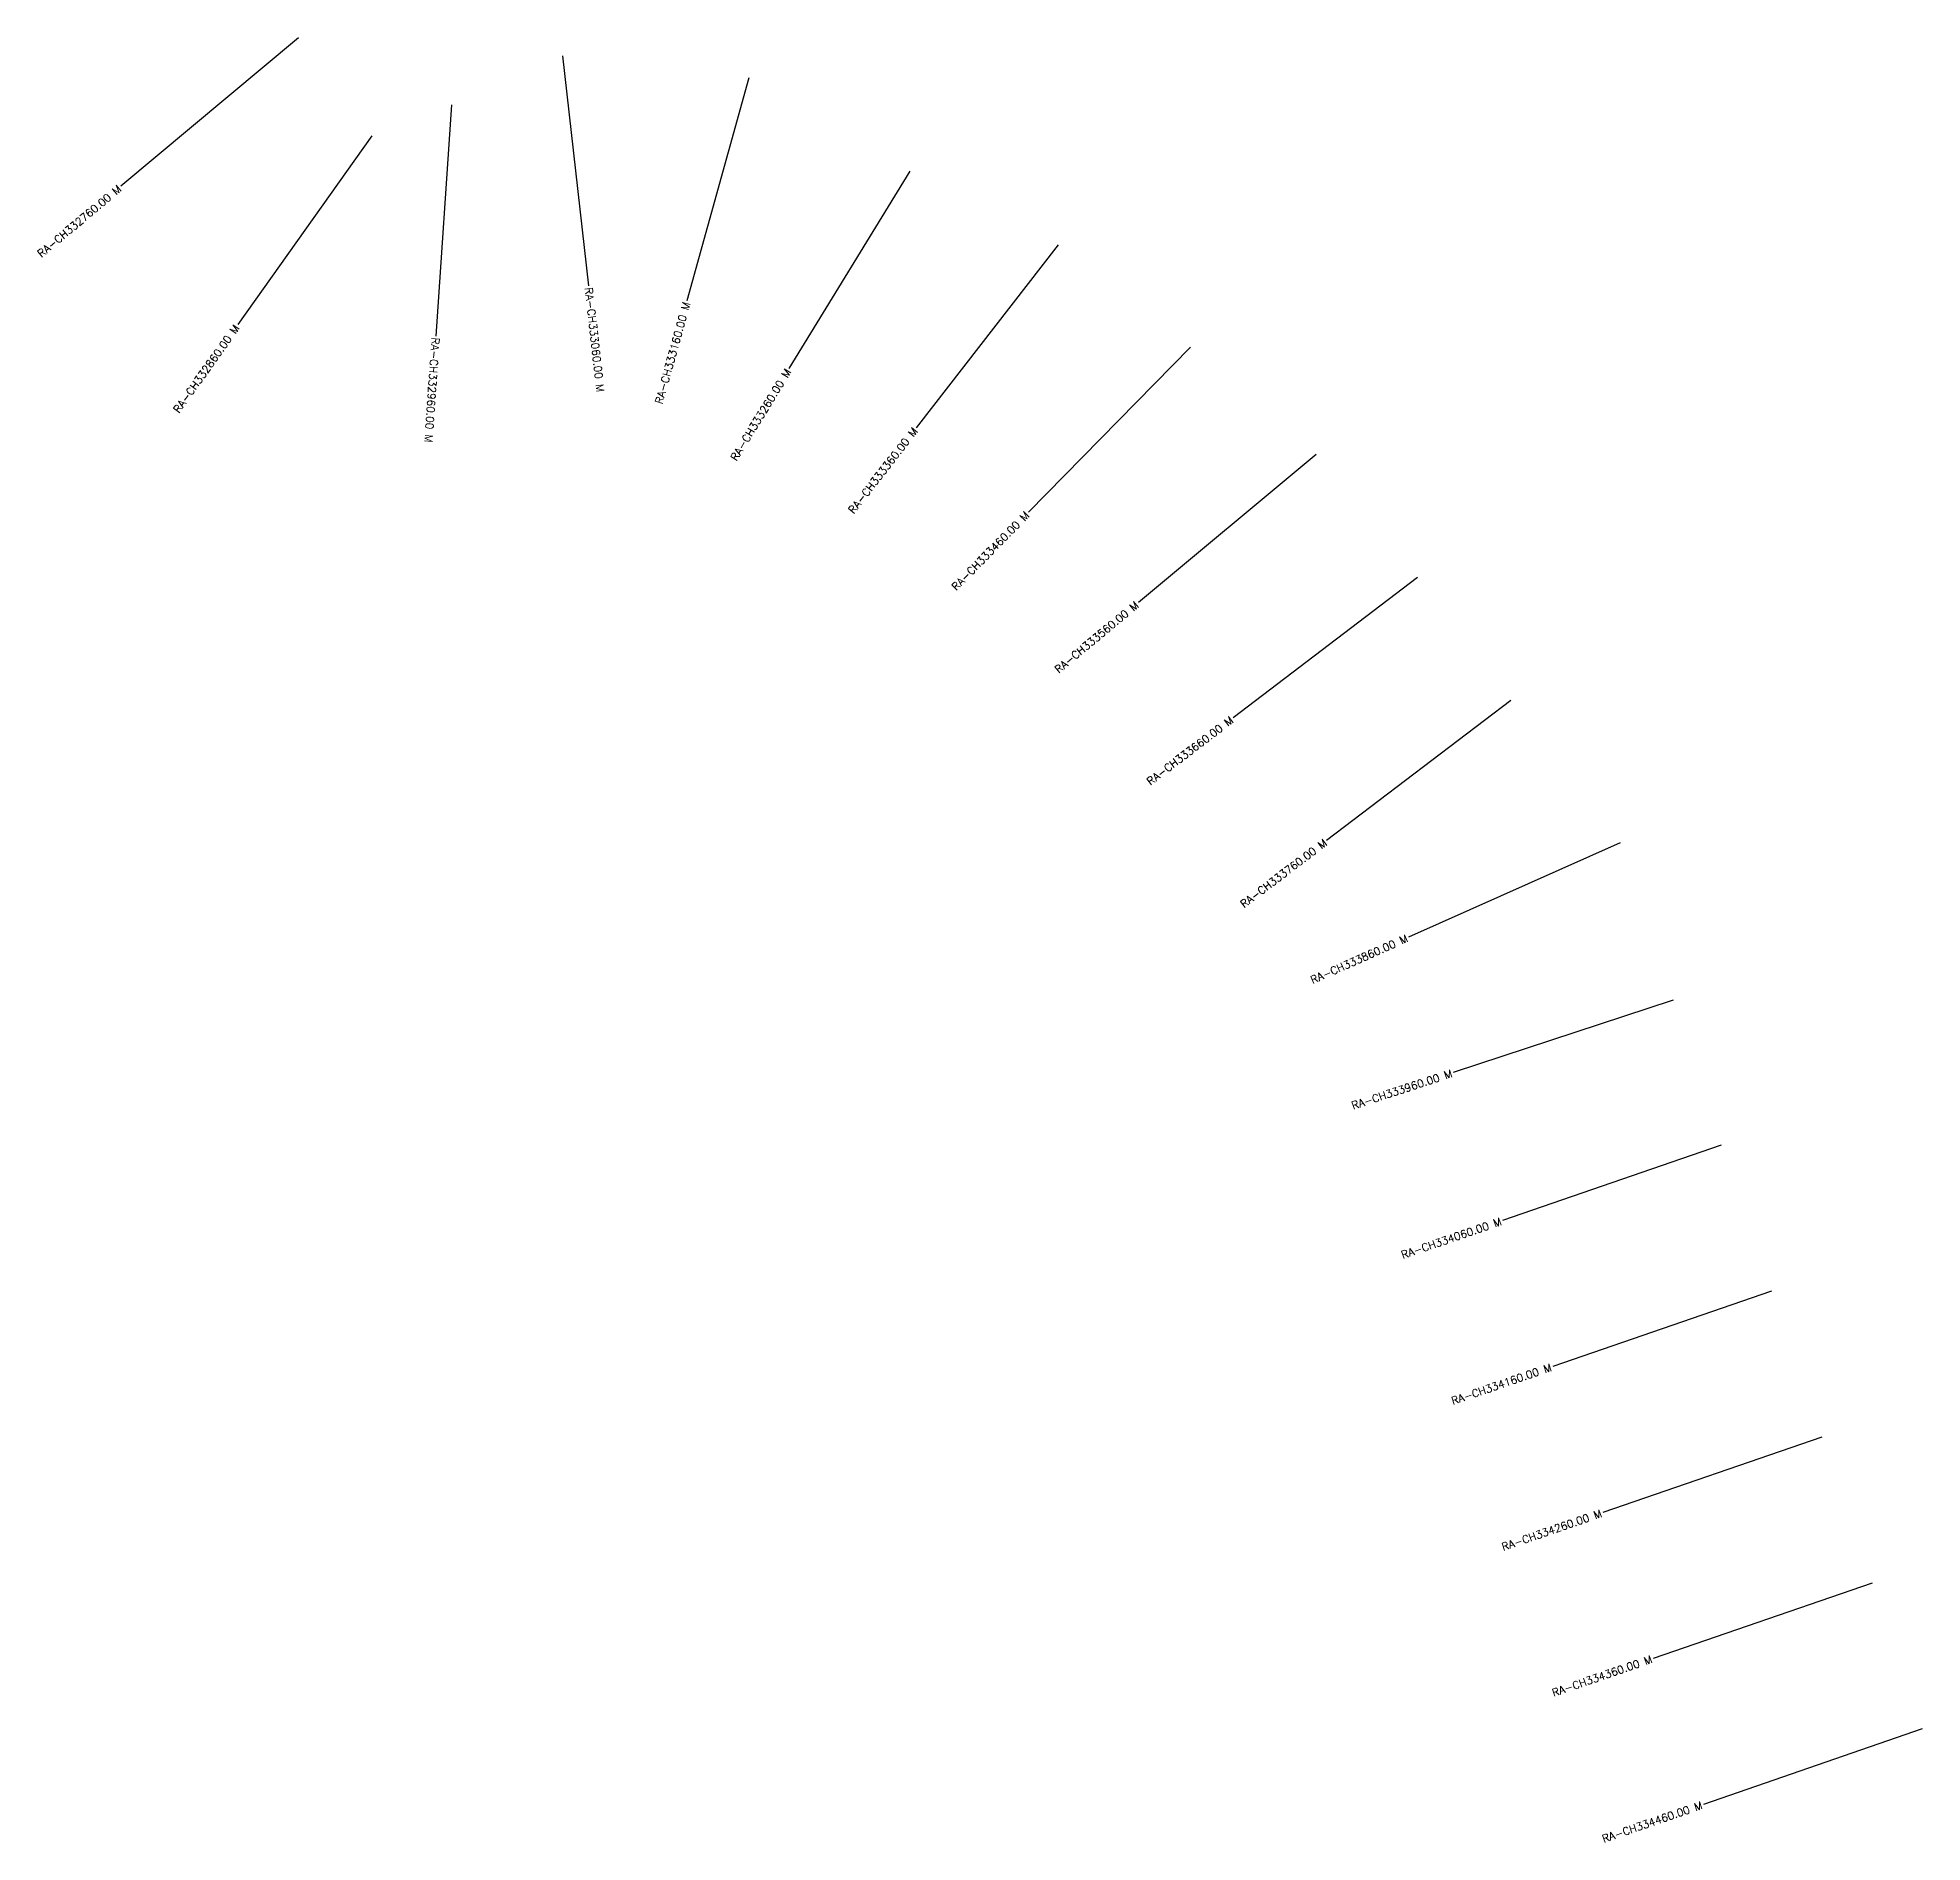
# Model space of a CAD drawing. Header units: metres. Extents: x 289004 to 294705, y 1989666 to 1993050.
# Drawn here: x 289004 to 290225, y 1991491 to 1992660 of the extents above; entities that cross this region are included whole.
import ezdxf
from ezdxf.enums import TextEntityAlignment as Align

# ---------------------------------------------------------------- set-up
doc = ezdxf.new("R2010")
doc.units = ezdxf.units.M
doc.header["$MEASUREMENT"] = 0
doc.layers.add('CS', color=134, linetype='Continuous')
doc.layers.add('CSMark', color=6, linetype='Continuous')
doc.styles.get("Standard").update_dxf_attribs({"font": 'simplex.shx'})

msp = doc.modelspace()

# ---------------------------------------------------------------- texts
at = {"layer": 'CSMark'}
for s, rotation, p in [('RA-CH332760.00 M', 39.9492, (289057.2, 1992563.2)), ('RA-CH333160.00 M', 74.5499, (289424.6, 1992488.8)), ('RA-CH332860.00 M', 54.6013, (289133.1, 1992473.5)), ('RA-CH333260.00 M', 58.5144, (289490.4, 1992445)), ('RA-CH333360.00 M', 52.1658, (289572.7, 1992406.7)), ('RA-CH333460.00 M', 45.5348, (289645.3, 1992352)), ('RA-CH333560.00 M', 39.7379, (289716.5, 1992293.6)), ('RA-CH333660.00 M', 37.271, (289777.9, 1992218.9)), ('RA-CH333760.00 M', 37.271, (289838.5, 1992139.4)), ('RA-CH333860.00 M', 23.991, (289891.5, 1992077.1)), ('RA-CH333960.00 M', 18.2147, (289920.4, 1991989.4)), ('RA-CH334060.00 M', 19.0049, (289952.3, 1991893.5)), ('RA-CH334160.00 M', 19.0049, (289984.8, 1991799)), ('RA-CH334260.00 M', 19.0049, (290017.4, 1991704.4)), ('RA-CH334360.00 M', 19.0049, (290050, 1991609.9)), ('RA-CH334460.00 M', 19.0049, (290082.5, 1991515.3))]:
    msp.add_text(s, height=5, rotation=rotation, dxfattribs=at).set_placement(p, align=Align.MIDDLE_RIGHT)
for s, rotation, p in [('RA-CH333060.00 M', 276.4374, (289361.1, 1992498.4)), ('RA-CH332960.00 M', 266.0792, (289261.9, 1992465.9))]:
    msp.add_text(s, height=5, rotation=rotation, dxfattribs=at).set_placement(p, align=Align.MIDDLE_LEFT)

# ---------------------------------------------------------------- linework, layer by layer
at = {"layer": 'CS'}
for p, q in [((289173, 1992660.2), (289058, 1992563.9)), ((289344.2, 1992648.4), (289361, 1992499.4)), ((289464.8, 1992634.3), (289424.8, 1992489.8)), ((289272.2, 1992616.6), (289262, 1992466.9)), ((289220.6, 1992596.6), (289133.7, 1992474.3)), ((289569.2, 1992573.8), (289490.9, 1992445.9)), ((289665.3, 1992525.9), (289573.3, 1992407.5)), ((289751, 1992459.8), (289646, 1992352.7)), ((289832.6, 1992390.1), (289717.3, 1992294.2)), ((289898.1, 1992310.4), (289778.7, 1992219.5)), ((289958.6, 1992230.8), (289839.3, 1992140)), ((290029.4, 1992138.5), (289892.4, 1992077.5)), ((290063.8, 1992036.6), (289921.3, 1991989.7)), ((290095, 1991942.7), (289953.2, 1991893.8)), ((290127.6, 1991848.1), (289985.8, 1991799.3)), ((290160.2, 1991753.6), (290018.3, 1991704.7)), ((290192.7, 1991659), (290050.9, 1991610.2)), ((290225.3, 1991564.5), (290083.5, 1991515.6))]:
    msp.add_line(p, q, dxfattribs=at)

msp.set_redraw_order([(e.dxf.handle, doc.entitydb.next_handle()) for e in msp.query("TEXT MTEXT ATTDEF DIMENSION ARC_DIMENSION")])  # texts and dimensions are drawn at this point

doc.saveas('drawing.dxf')
